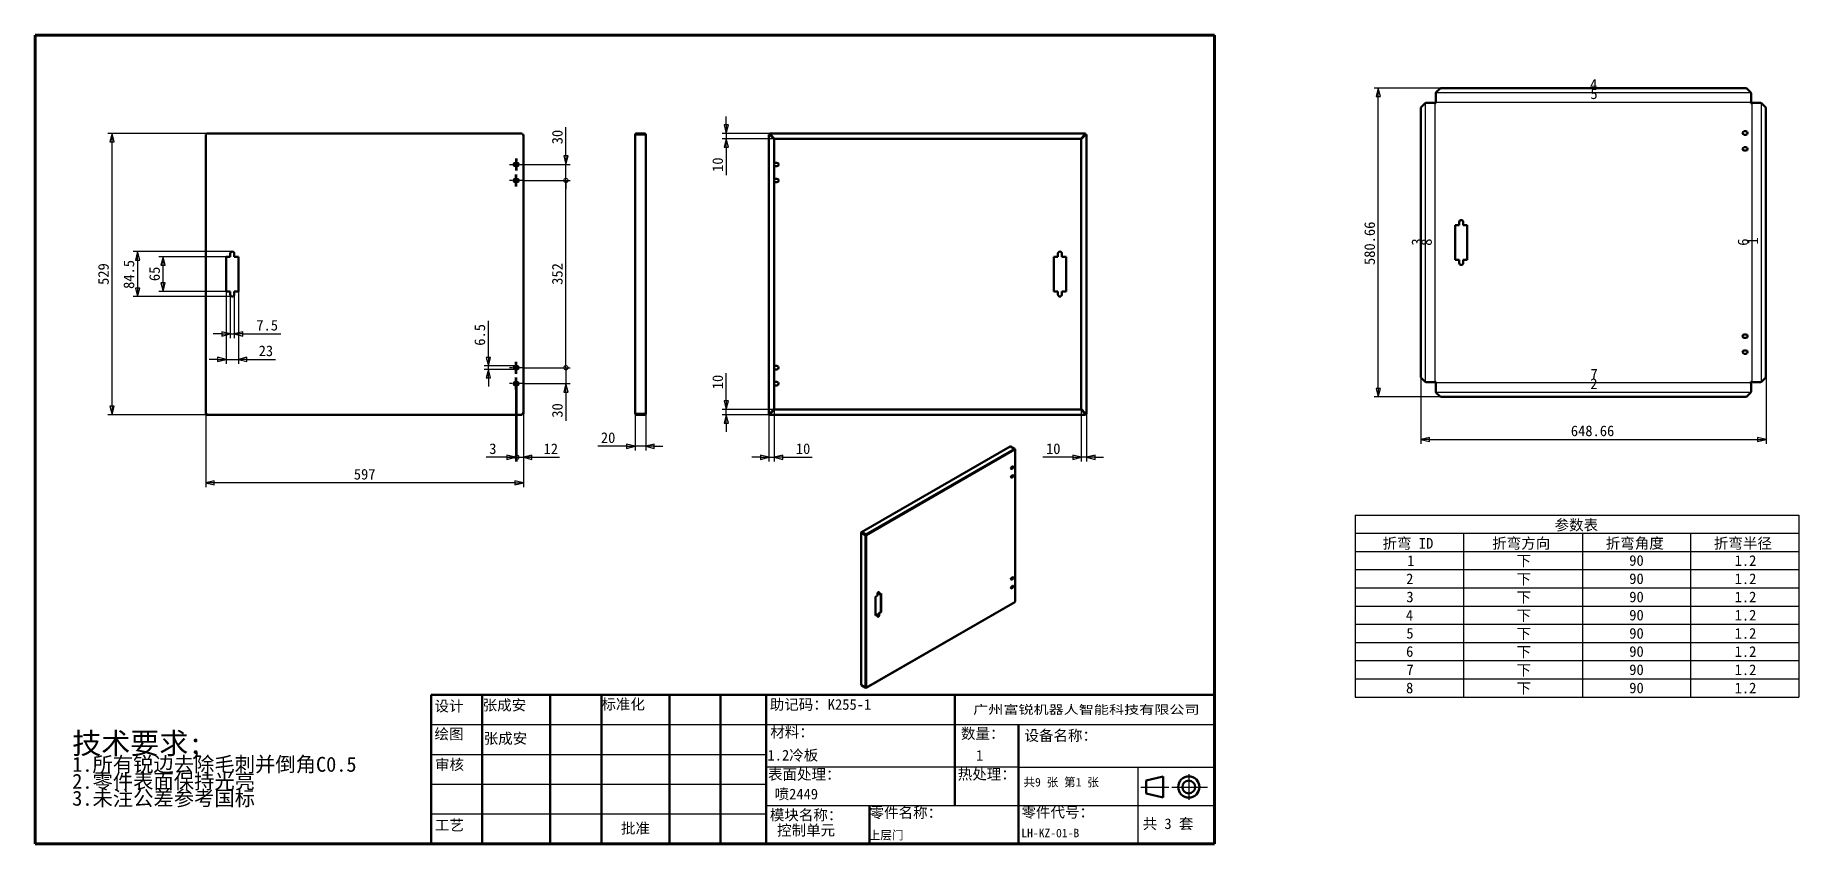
# Model space of a CAD drawing. Header units: millimetres. Extents: x 80 to 3394, y 80 to 1600.
import ezdxf
from ezdxf.enums import TextEntityAlignment as Align

# ---------------------------------------------------------------- set-up
doc = ezdxf.new("R2010")
doc.units = ezdxf.units.MM
doc.header["$LTSCALE"] = 8
doc.linetypes.add('CHAIN', pattern=[0.3543, 0.2362, -0.0295, 0.0591, -0.0295])
for name, color, linetype, lineweight in [('中心标记 (ISO)', 1, 'Continuous', 25), ('中心线 (ISO)', 1, 'Continuous', 25), ('可见 (ISO)', 7, 'Continuous', 50), ('可见窄的 (ISO)', 7, 'Continuous', 35), ('图框 (ISO)', 7, 'Continuous', 70), ('尺寸 (ISO)', 5, 'Continuous', 25), ('标题 (ISO)', 7, 'Continuous', 50), ('符号 (ISO)', 7, 'Continuous', 25)]:
    doc.layers.add(name, color=color, linetype=linetype, lineweight=lineweight)
doc.styles.add('文本样式126', font='', dxfattribs={"width": 1.3})
doc.styles.add('文本样式19', font='tahoma.ttf')
doc.styles.add('文本样式91', font='')
doc.styles.add('注释文本 (ISO)', font='')
doc.styles.get('文本样式126').set_extended_font_data('FangSong')
doc.styles.get('文本样式91').set_extended_font_data('FangSong')
doc.styles.get('注释文本 (ISO)').set_extended_font_data('FangSong')
doc.dimstyles.new('默认 (GB)', dxfattribs={"dimscale": 8, "dimtxt": 2.5, "dimasz": 2, "dimexe": 1, "dimexo": 0, "dimgap": 0.75, "dimtad": 1, "dimtoh": 1, "dimrnd": 1e-08, "dimdsep": 46, "dimtxsty": '注释文本 (ISO)', "dimblk": 'Filled-2', "dimcen": 0.09, "dimdle": 10, "dimclrd": 256, "dimclre": 256, "dimclrt": 256, "dimaunit": 1, "dimadec": 3, "dimazin": 2, "dimtfac": 0.52, "dimtmove": 0, "dimatfit": 3, "dimldrblk": 'Filled-1', "dimfxl": 0, "dimtolj": 1, "dimlwd": -1, "dimlwe": -1, "dimarcsym": 0})

msp = doc.modelspace()

# ---------------------------------------------------------------- texts
at = {"layer": '符号 (ISO)', "insert": (1848, 256), "char_height": 20, "attachment_point": 1, "style": '注释文本 (ISO)'}
msp.add_mtext('{1}', dxfattribs=at)
at = {"layer": '符号 (ISO)', "insert": (1469.498, 183.505), "char_height": 20, "width": 104, "attachment_point": 1, "style": '注释文本 (ISO)'}
msp.add_mtext('{喷2449}', dxfattribs=at)

# ---------------------------------------------------------------- blocks, each defined once
blk = doc.blocks.new('图框 A3-A4')
at = {"layer": '图框 (ISO)'}
for p, q in [((287, 200), (10, 200)), ((10, 200), (10, 10)), ((287, 10), (287, 200)), ((10, 10), (287, 10))]:
    blk.add_line(p, q, dxfattribs=at)
blk = doc.blocks.new('标题栏 GB1')
at = {"layer": '标题 (ISO)'}
for p, q in [((194.57, 65.23), (194.57, 72.23)), ((194.57, 72.23), (378.57, 72.23)), ((206.57, 65.23), (206.57, 72.23)), ((222.57, 65.23), (222.57, 72.23)), ((234.57, 65.23), (234.57, 72.23)), ((250.57, 65.23), (250.57, 72.23)), ((262.57, 65.23), (262.57, 72.23)), ((273.31, 65.23), (273.31, 72.23)), ((317.57, 65.23), (317.57, 72.23)), ((378.57, 72.23), (378.57, 65.23)), ((194.57, 37.23), (194.57, 65.23)), ((206.57, 37.23), (206.57, 65.23)), ((222.57, 44.23), (222.57, 65.23)), ((234.57, 37.23), (234.57, 65.23)), ((250.57, 37.23), (250.57, 65.23)), ((262.57, 37.23), (262.57, 65.23)), ((273.31, 65.23), (273.31, 37.23)), ((317.57, 55.23), (317.57, 65.23)), ((378.57, 65.23), (378.57, 37.23)), ((317.57, 55.23), (317.57, 46.23)), ((366.57, 53.06), (362.57, 52.06)), ((362.57, 52.06), (362.57, 49.06)), ((366.57, 48.06), (366.57, 53.06)), ((297.57, 46.23), (297.57, 37.23)), ((362.57, 49.06), (366.57, 48.06)), ((222.57, 44.23), (222.57, 37.23)), ((378.57, 37.23), (194.57, 37.23))]:
    blk.add_line(p, q, dxfattribs=at)
at = {"layer": '标题 (ISO)', "lineweight": 25}
for p, q in [((194.57, 65.23), (273.31, 65.23)), ((273.31, 65.23), (378.57, 65.23)), ((194.57, 58.23), (273.31, 58.23)), ((332.57, 55.23), (273.31, 55.23)), ((332.57, 55.23), (378.57, 55.23)), ((360.57, 55.23), (360.57, 46.23)), ((194.57, 51.23), (273.31, 51.23)), ((361.32, 50.56), (367.88, 50.56)), ((368.55, 50.56), (370.07, 50.56)), ((370.07, 50.56), (376.97, 50.56)), ((372.58, 53.56), (372.58, 47.56)), ((273.31, 46.23), (378.57, 46.23)), ((360.57, 46.23), (360.57, 37.23)), ((194.57, 44.23), (273.31, 44.23))]:
    blk.add_line(p, q, dxfattribs=at)
at = {"layer": '标题 (ISO)', "lineweight": 50}
blk.add_line((332.57, 65.23), (332.57, 37.23), dxfattribs=at)
at = {"layer": '标题 (ISO)'}
for radius in [2.5, 1.5]:
    blk.add_circle((372.57, 50.56), radius, dxfattribs=at)
at = {"layer": '标题 (ISO)', "style": '文本样式126', "width": 1.3}
blk.add_text('广州富锐机器人智能科技有限公司', height=2, dxfattribs=at).set_placement((348.5, 68.73), align=Align.MIDDLE_CENTER)
at = {"layer": '标题 (ISO)', "char_height": 2.5, "style": '注释文本 (ISO)'}
for s, insert, attachment_point in [('\\f仿宋|b0|i0;设计', (195.38, 70.83), 1), ('张成安', (206.66, 71.05), 1), ('\\f仿宋|b0|i0;标准化', (234.57, 71.28), 1), ('助记码：K255-1', (274.11, 71.21), 1), ('\\f仿宋|b0|i0;绘图', (195.35, 64.28), 1), ('张成安', (206.92, 63.22), 1), ('\\f仿宋|b0|i0;材料：', (274.24, 64.72), 1), ('\\f仿宋|b0|i0;数量：', (319.04, 64.37), 1), ('\\f仿宋|b0|i0;审核', (195.48, 57.07), 1), ('\\f仿宋|b0|i0;热处理：', (318.29, 54.82), 1), ('\\f仿宋|b0|i0;零件名称：', (297.57, 45.8), 1), ('\\f仿宋|b0|i0;零件代号：', (333.25, 45.9), 1), ('\\f仿宋|b0|i0;批准', (242.57, 40.73), 5)]:
    blk.add_mtext(s, dxfattribs=dict(at, insert=insert, attachment_point=attachment_point))
at = {"layer": '标题 (ISO)', "char_height": 2.5, "attachment_point": 1, "line_spacing_factor": 0.856364, "style": '注释文本 (ISO)'}
for s, insert in [('设备名称：\\P', (333.96, 63.91)), ('模块名称：\\P 控制单元', (274.14, 45.23))]:
    blk.add_mtext(s, dxfattribs=dict(at, insert=insert))
at = {"layer": '标题 (ISO)', "attachment_point": 1, "style": '注释文本 (ISO)'}
for s, insert, char_height, width in [('\\f仿宋|b0|i0;表面处理：', (273.7, 54.78), 2.5, 18.7135), ('\\f仿宋|b0|i0;\\H2.0000;共9 张 第1 张', (333.72, 52.69), 2, 27.2374), ('\\f仿宋|b0|i0;工艺', (195.45, 42.85), 2.5, 7.4854), ('  共 3 套', (358.32, 43.18), 2.5, 17.7919)]:
    blk.add_mtext(s, dxfattribs=dict(at, insert=insert, char_height=char_height, width=width))
at = {"layer": '标题 (ISO)'}
for tag, p, height, style in [('材料_001', (273.59, 56.78), 2.5, '注释文本 (ISO)'), ('零件代号_001', (297.35, 38.22), 2, '文本样式91'), ('描述_001', (333.22, 38.74), 2, '文本样式91')]:
    blk.add_attdef(tag, p, '', height=height, dxfattribs=dict(at, style=style))
at = {"layer": '标题 (ISO)', "style": '文本样式91'}
blk.add_attdef('热处理', text='', height=2, dxfattribs=at).set_placement((318.2, 50.63), align=Align.TOP_LEFT)
at = {"layer": '标题 (ISO)', "style": '文本样式19'}
for tag, p in [('工程核准人', (256.57, 40.73)), ('工程批准日期', (267.94, 40.73))]:
    blk.add_attdef(tag, text='', height=1, dxfattribs=at).set_placement(p, align=Align.MIDDLE_CENTER)
blk = doc.blocks.new('Filled-2')
at = {"color": 0}
for p, q in [((0, 0), (-1, 0.25)), ((-1, 0.25), (-1, -0.25)), ((-1, 0), (0, 0)), ((-1, -0.25), (0, 0))]:
    blk.add_line(p, q, dxfattribs=at)
at = {"color": 0, "flags": 128}
blk.add_lwpolyline([(-1, -0.25), (0, 0)], dxfattribs=at)
at = {"color": 0}
blk.add_solid([(-1, -0.25), (0, 0), (-1, 0.25), (-1, -0.25)], dxfattribs=at)
blk = doc.blocks.new('*D8')
at = {"layer": 'Defpoints', "color": 0}
for p in [(400.3, 888.9), (997.3, 888.9), (400.3, 758.5)]:
    blk.add_point(p, dxfattribs=at)
at = {"layer": '尺寸 (ISO)'}
for p, q in [((400.3, 888.9), (400.3, 750.5)), ((997.3, 888.9), (997.3, 750.5)), ((981.3, 758.5), (416.3, 758.5))]:
    blk.add_line(p, q, dxfattribs=at)
at = {"layer": '尺寸 (ISO)', "xscale": 16, "yscale": 16, "zscale": 16, "rotation": 180}
blk.add_blockref('Filled-2', (400.3, 758.5), dxfattribs=at)
at = {"layer": '尺寸 (ISO)', "xscale": 16, "yscale": 16, "zscale": 16}
blk.add_blockref('Filled-2', (997.3, 758.5), dxfattribs=at)
at = {"layer": '尺寸 (ISO)', "insert": (678.7, 784.7), "char_height": 20, "attachment_point": 1, "style": '注释文本 (ISO)'}
blk.add_mtext('\\A1;597', dxfattribs=at)
blk = doc.blocks.new('Filled-1')
at = {"color": 0}
for p, q in [((0, 0), (-1, 0.125)), ((-1, 0.125), (-1, -0.125)), ((-1, 0), (0, 0)), ((-1, -0.125), (0, 0))]:
    blk.add_line(p, q, dxfattribs=at)
at = {"color": 0, "flags": 128}
blk.add_lwpolyline([(-1, -0.125), (0, 0)], dxfattribs=at)
at = {"color": 0}
blk.add_solid([(-1, -0.125), (0, 0), (-1, 0.125), (-1, -0.125)], dxfattribs=at)
blk = doc.blocks.new('*D9')
at = {"layer": 'Defpoints', "color": 0}
for p in [(224.3, 1415.5), (402.7, 1415.5), (402.7, 886.5)]:
    blk.add_point(p, dxfattribs=at)
at = {"layer": '尺寸 (ISO)'}
for p, q in [((402.7, 1415.5), (216.3, 1415.5)), ((224.3, 902.5), (224.3, 1399.5)), ((402.7, 886.5), (216.3, 886.5))]:
    blk.add_line(p, q, dxfattribs=at)
at = {"layer": '尺寸 (ISO)', "xscale": 16, "yscale": 16, "zscale": 16}
for p, rotation in [((224.3, 1415.5), 90), ((224.3, 886.5), 270)]:
    blk.add_blockref('Filled-2', p, dxfattribs=dict(at, rotation=rotation))
at = {"layer": '尺寸 (ISO)', "insert": (198.1, 1130.6), "char_height": 20, "attachment_point": 1, "rotation": 90, "style": '注释文本 (ISO)'}
blk.add_mtext('\\A1;529', dxfattribs=at)
blk = doc.blocks.new('*D10')
at = {"layer": 'Defpoints', "color": 0}
for p in [(450.3, 1193.3), (272.3, 1108.8), (450.3, 1108.8)]:
    blk.add_point(p, dxfattribs=at)
at = {"layer": '尺寸 (ISO)'}
for p, q in [((450.3, 1193.3), (264.3, 1193.3)), ((272.3, 1177.3), (272.3, 1124.8)), ((450.3, 1108.8), (264.3, 1108.8))]:
    blk.add_line(p, q, dxfattribs=at)
at = {"layer": '尺寸 (ISO)', "xscale": 16, "yscale": 16, "zscale": 16}
for p, rotation in [((272.3, 1193.3), 90), ((272.3, 1108.8), 270)]:
    blk.add_blockref('Filled-2', p, dxfattribs=dict(at, rotation=rotation))
at = {"layer": '尺寸 (ISO)', "insert": (245.9, 1123.1), "char_height": 20, "attachment_point": 1, "rotation": 90, "style": '注释文本 (ISO)'}
blk.add_mtext('\\A1;84.5', dxfattribs=at)
blk = doc.blocks.new('*D11')
at = {"layer": 'Defpoints', "color": 0}
for p in [(438.8, 1118.5), (461.8, 1118.5), (461.8, 990.5)]:
    blk.add_point(p, dxfattribs=at)
at = {"layer": '尺寸 (ISO)'}
for p, q in [((438.8, 1118.5), (438.8, 982.5)), ((461.8, 1118.5), (461.8, 982.5)), ((422.8, 990.5), (406.8, 990.5)), ((438.8, 990.5), (461.8, 990.5)), ((477.8, 990.5), (531.7, 990.5))]:
    blk.add_line(p, q, dxfattribs=at)
at = {"layer": '尺寸 (ISO)', "xscale": 16, "yscale": 16, "zscale": 16}
blk.add_blockref('Filled-2', (438.8, 990.5), dxfattribs=at)
at = {"layer": '尺寸 (ISO)', "xscale": 16, "yscale": 16, "zscale": 16, "rotation": 180}
blk.add_blockref('Filled-2', (461.8, 990.5), dxfattribs=at)
at = {"layer": '尺寸 (ISO)', "insert": (499.8, 1016.7), "char_height": 20, "attachment_point": 1, "style": '注释文本 (ISO)'}
blk.add_mtext('\\A1;23', dxfattribs=at)
blk = doc.blocks.new('*D12')
at = {"layer": 'Defpoints', "color": 0}
for p in [(446.5, 1112.5), (454, 1112.5), (454, 1038.5)]:
    blk.add_point(p, dxfattribs=at)
at = {"layer": '尺寸 (ISO)'}
for p, q in [((446.5, 1112.5), (446.5, 1030.5)), ((454, 1112.5), (454, 1030.5)), ((430.5, 1038.5), (414.5, 1038.5)), ((446.5, 1038.5), (454, 1038.5)), ((470, 1038.5), (541.8, 1038.5))]:
    blk.add_line(p, q, dxfattribs=at)
at = {"layer": '尺寸 (ISO)', "xscale": 16, "yscale": 16, "zscale": 16}
blk.add_blockref('Filled-2', (446.5, 1038.5), dxfattribs=at)
at = {"layer": '尺寸 (ISO)', "xscale": 16, "yscale": 16, "zscale": 16, "rotation": 180}
blk.add_blockref('Filled-2', (454, 1038.5), dxfattribs=at)
at = {"layer": '尺寸 (ISO)', "insert": (495.5, 1064.9), "char_height": 20, "attachment_point": 1, "style": '注释文本 (ISO)'}
blk.add_mtext('\\A1;7.5', dxfattribs=at)
blk = doc.blocks.new('*D13')
at = {"layer": 'Defpoints', "color": 0}
for p in [(320.3, 1183.5), (438.8, 1183.5), (438.8, 1118.5)]:
    blk.add_point(p, dxfattribs=at)
at = {"layer": '尺寸 (ISO)'}
for p, q in [((438.8, 1183.5), (312.3, 1183.5)), ((320.3, 1134.5), (320.3, 1167.5)), ((438.8, 1118.5), (312.3, 1118.5))]:
    blk.add_line(p, q, dxfattribs=at)
at = {"layer": '尺寸 (ISO)', "xscale": 16, "yscale": 16, "zscale": 16}
for p, rotation in [((320.3, 1183.5), 90), ((320.3, 1118.5), 270)]:
    blk.add_blockref('Filled-2', p, dxfattribs=dict(at, rotation=rotation))
at = {"layer": '尺寸 (ISO)', "insert": (294.1, 1137.8), "char_height": 20, "attachment_point": 1, "rotation": 90, "style": '注释文本 (ISO)'}
blk.add_mtext('\\A1;65', dxfattribs=at)
blk = doc.blocks.new('_DotSmall')
at = {"color": 0, "linetype": 'ByBlock', "const_width": 0.5}
blk.add_lwpolyline([(-0.0625, 0, 1), (0.0625, 0, 1)], format="xyb", close=True, dxfattribs=at)
blk = doc.blocks.new('*D14')
at = {"layer": 'Defpoints', "color": 0}
for p in [(996.5, 975), (1077.3, 975), (996.5, 945)]:
    blk.add_point(p, dxfattribs=at)
at = {"layer": '尺寸 (ISO)'}
for p, q in [((1077.3, 975), (1077.3, 1007)), ((996.5, 975), (1085.3, 975)), ((1077.3, 975), (1077.3, 945)), ((996.5, 945), (1085.3, 945)), ((1077.3, 929), (1077.3, 875))]:
    blk.add_line(p, q, dxfattribs=at)
at = {"layer": '尺寸 (ISO)', "xscale": 16, "yscale": 16, "zscale": 16}
for name, p, rotation in [('_DotSmall', (1077.3, 975), 270), ('Filled-2', (1077.3, 945), 90)]:
    blk.add_blockref(name, p, dxfattribs=dict(at, rotation=rotation))
at = {"layer": '尺寸 (ISO)', "insert": (1051.1, 881), "char_height": 20, "attachment_point": 1, "rotation": 90, "style": '注释文本 (ISO)'}
blk.add_mtext('\\A1;30', dxfattribs=at)
blk = doc.blocks.new('*D16')
at = {"layer": 'Defpoints', "color": 0}
for p in [(996.5, 1327), (1077.3, 1327), (996.5, 975)]:
    blk.add_point(p, dxfattribs=at)
at = {"layer": '尺寸 (ISO)'}
for p, q in [((996.5, 1327), (1085.3, 1327)), ((1077.3, 975), (1077.3, 1327)), ((996.5, 975), (1085.3, 975))]:
    blk.add_line(p, q, dxfattribs=at)
at = {"layer": '尺寸 (ISO)', "xscale": 16, "yscale": 16, "zscale": 16}
for p, rotation in [((1077.3, 1327), 90), ((1077.3, 975), 270)]:
    blk.add_blockref('_DotSmall', p, dxfattribs=dict(at, rotation=rotation))
at = {"layer": '尺寸 (ISO)', "insert": (1051.1, 1130.8), "char_height": 20, "attachment_point": 1, "rotation": 90, "style": '注释文本 (ISO)'}
blk.add_mtext('\\A1;352', dxfattribs=at)
blk = doc.blocks.new('*D17')
at = {"layer": 'Defpoints', "color": 0}
for p in [(996.5, 1357), (996.5, 1327), (1077.3, 1357)]:
    blk.add_point(p, dxfattribs=at)
at = {"layer": '尺寸 (ISO)'}
for p, q in [((1077.3, 1373), (1077.3, 1427.1)), ((996.5, 1357), (1085.3, 1357)), ((996.5, 1327), (1085.3, 1327)), ((1077.3, 1327), (1077.3, 1357)), ((1077.3, 1327), (1077.3, 1311))]:
    blk.add_line(p, q, dxfattribs=at)
at = {"layer": '尺寸 (ISO)', "xscale": 16, "yscale": 16, "zscale": 16}
for name, p, rotation in [('Filled-2', (1077.3, 1357), 270), ('_DotSmall', (1077.3, 1327), 90)]:
    blk.add_blockref(name, p, dxfattribs=dict(at, rotation=rotation))
at = {"layer": '尺寸 (ISO)', "insert": (1051.1, 1395), "char_height": 20, "attachment_point": 1, "rotation": 90, "style": '注释文本 (ISO)'}
blk.add_mtext('\\A1;30', dxfattribs=at)
blk = doc.blocks.new('*D18')
at = {"layer": 'Defpoints', "color": 0}
for p in [(982.3, 941.8), (985.3, 941.8), (985.3, 806.5)]:
    blk.add_point(p, dxfattribs=at)
at = {"layer": '尺寸 (ISO)'}
for p, q in [((982.3, 941.8), (982.3, 798.5)), ((985.3, 941.8), (985.3, 798.5)), ((966.3, 806.5), (927.2, 806.5)), ((985.3, 806.5), (982.3, 806.5)), ((985.3, 806.5), (1017.3, 806.5))]:
    blk.add_line(p, q, dxfattribs=at)
at = {"layer": '尺寸 (ISO)', "xscale": 16, "yscale": 16, "zscale": 16}
blk.add_blockref('Filled-2', (982.3, 806.5), dxfattribs=at)
at = {"layer": '尺寸 (ISO)', "xscale": 16, "yscale": 16, "zscale": 16, "rotation": 180}
blk.add_blockref('_DotSmall', (985.3, 806.5), dxfattribs=at)
at = {"layer": '尺寸 (ISO)', "insert": (933.2, 832.7), "char_height": 20, "attachment_point": 1, "style": '注释文本 (ISO)'}
blk.add_mtext('\\A1;3', dxfattribs=at)
blk = doc.blocks.new('*D19')
at = {"layer": 'Defpoints', "color": 0}
for p in [(985.3, 941.8), (997.3, 888.9), (997.3, 806.5)]:
    blk.add_point(p, dxfattribs=at)
at = {"layer": '尺寸 (ISO)'}
for p, q in [((985.3, 941.8), (985.3, 798.5)), ((997.3, 888.9), (997.3, 798.5)), ((985.3, 806.5), (969.3, 806.5)), ((985.3, 806.5), (997.3, 806.5)), ((1013.3, 806.5), (1065.4, 806.5))]:
    blk.add_line(p, q, dxfattribs=at)
at = {"layer": '尺寸 (ISO)', "xscale": 16, "yscale": 16, "zscale": 16}
blk.add_blockref('_DotSmall', (985.3, 806.5), dxfattribs=at)
at = {"layer": '尺寸 (ISO)', "xscale": 16, "yscale": 16, "zscale": 16, "rotation": 180}
blk.add_blockref('Filled-2', (997.3, 806.5), dxfattribs=at)
at = {"layer": '尺寸 (ISO)', "insert": (1035.3, 832.5), "char_height": 20, "attachment_point": 1, "style": '注释文本 (ISO)'}
blk.add_mtext('\\A1;12', dxfattribs=at)
blk = doc.blocks.new('*D20')
at = {"layer": 'Defpoints', "color": 0}
for p in [(931.7, 978.3), (982.3, 978.3), (982.3, 971.8)]:
    blk.add_point(p, dxfattribs=at)
at = {"layer": '尺寸 (ISO)'}
for p, q in [((931.7, 994.3), (931.7, 1063)), ((982.3, 978.3), (923.7, 978.3)), ((982.3, 971.8), (923.7, 971.8)), ((931.7, 971.8), (931.7, 978.3)), ((931.7, 955.8), (931.7, 939.8))]:
    blk.add_line(p, q, dxfattribs=at)
at = {"layer": '尺寸 (ISO)', "xscale": 16, "yscale": 16, "zscale": 16}
for p, rotation in [((931.7, 978.3), 270), ((931.7, 971.8), 90)]:
    blk.add_blockref('Filled-2', p, dxfattribs=dict(at, rotation=rotation))
at = {"layer": '尺寸 (ISO)', "insert": (905.4, 1016.3), "char_height": 20, "attachment_point": 1, "rotation": 90, "style": '注释文本 (ISO)'}
blk.add_mtext('\\A1;6.5', dxfattribs=at)
blk = doc.blocks.new('*D21')
at = {"layer": 'Defpoints', "color": 0}
for p in [(1207.3, 889.8), (1227.3, 888.9), (1207.3, 827.3)]:
    blk.add_point(p, dxfattribs=at)
at = {"layer": '尺寸 (ISO)'}
for p, q in [((1207.3, 889.8), (1207.3, 819.3)), ((1227.3, 888.9), (1227.3, 819.3)), ((1191.3, 827.3), (1137, 827.3)), ((1227.3, 827.3), (1207.3, 827.3)), ((1243.3, 827.3), (1259.3, 827.3))]:
    blk.add_line(p, q, dxfattribs=at)
at = {"layer": '尺寸 (ISO)', "xscale": 16, "yscale": 16, "zscale": 16}
blk.add_blockref('Filled-2', (1207.3, 827.3), dxfattribs=at)
at = {"layer": '尺寸 (ISO)', "xscale": 16, "yscale": 16, "zscale": 16, "rotation": 180}
blk.add_blockref('Filled-2', (1227.3, 827.3), dxfattribs=at)
at = {"layer": '尺寸 (ISO)', "insert": (1143, 853.5), "char_height": 20, "attachment_point": 1, "style": '注释文本 (ISO)'}
blk.add_mtext('\\A1;20', dxfattribs=at)
blk = doc.blocks.new('*D22')
at = {"layer": 'Defpoints', "color": 0}
for p in [(1468.7, 897.4), (1458.7, 888.6), (1458.7, 806.5)]:
    blk.add_point(p, dxfattribs=at)
at = {"layer": '尺寸 (ISO)'}
for p, q in [((1468.7, 897.4), (1468.7, 798.5)), ((1458.7, 888.6), (1458.7, 798.5)), ((1442.7, 806.5), (1426.7, 806.5)), ((1458.7, 806.5), (1468.7, 806.5)), ((1484.7, 806.5), (1539.8, 806.5))]:
    blk.add_line(p, q, dxfattribs=at)
at = {"layer": '尺寸 (ISO)', "xscale": 16, "yscale": 16, "zscale": 16}
blk.add_blockref('Filled-2', (1458.7, 806.5), dxfattribs=at)
at = {"layer": '尺寸 (ISO)', "xscale": 16, "yscale": 16, "zscale": 16, "rotation": 180}
blk.add_blockref('Filled-2', (1468.7, 806.5), dxfattribs=at)
at = {"layer": '尺寸 (ISO)', "insert": (1509.4, 832.7), "char_height": 20, "attachment_point": 1, "style": '注释文本 (ISO)'}
blk.add_mtext('\\A1;10', dxfattribs=at)
blk = doc.blocks.new('*D23')
at = {"layer": 'Defpoints', "color": 0}
for p in [(1469.6, 896.5), (1378.7, 886.5), (1460.8, 886.5)]:
    blk.add_point(p, dxfattribs=at)
at = {"layer": '尺寸 (ISO)'}
for p, q in [((1378.7, 912.5), (1378.7, 965)), ((1469.6, 896.5), (1370.7, 896.5)), ((1378.7, 886.5), (1378.7, 896.5)), ((1460.8, 886.5), (1370.7, 886.5)), ((1378.7, 870.5), (1378.7, 854.5))]:
    blk.add_line(p, q, dxfattribs=at)
at = {"layer": '尺寸 (ISO)', "xscale": 16, "yscale": 16, "zscale": 16}
for p, rotation in [((1378.7, 896.5), 270), ((1378.7, 886.5), 90)]:
    blk.add_blockref('Filled-2', p, dxfattribs=dict(at, rotation=rotation))
at = {"layer": '尺寸 (ISO)', "insert": (1352.5, 934.5), "char_height": 20, "attachment_point": 1, "rotation": 90, "style": '注释文本 (ISO)'}
blk.add_mtext('\\A1;10', dxfattribs=at)
blk = doc.blocks.new('*D24')
at = {"layer": 'Defpoints', "color": 0}
for p in [(2045.7, 897.4), (2055.7, 888.6), (2055.7, 806.5)]:
    blk.add_point(p, dxfattribs=at)
at = {"layer": '尺寸 (ISO)'}
for p, q in [((2045.7, 897.4), (2045.7, 798.5)), ((2055.7, 888.6), (2055.7, 798.5)), ((2029.7, 806.5), (1973.6, 806.5)), ((2055.7, 806.5), (2045.7, 806.5)), ((2071.7, 806.5), (2087.7, 806.5))]:
    blk.add_line(p, q, dxfattribs=at)
at = {"layer": '尺寸 (ISO)', "xscale": 16, "yscale": 16, "zscale": 16}
blk.add_blockref('Filled-2', (2045.7, 806.5), dxfattribs=at)
at = {"layer": '尺寸 (ISO)', "xscale": 16, "yscale": 16, "zscale": 16, "rotation": 180}
blk.add_blockref('Filled-2', (2055.7, 806.5), dxfattribs=at)
at = {"layer": '尺寸 (ISO)', "insert": (1979.6, 832.7), "char_height": 20, "attachment_point": 1, "style": '注释文本 (ISO)'}
blk.add_mtext('\\A1;10', dxfattribs=at)
blk = doc.blocks.new('*D25')
at = {"layer": 'Defpoints', "color": 0}
for p in [(1378.7, 1405.5), (1460.8, 1415.5), (1469.6, 1405.5)]:
    blk.add_point(p, dxfattribs=at)
at = {"layer": '尺寸 (ISO)'}
for p, q in [((1378.7, 1431.5), (1378.7, 1447.5)), ((1460.8, 1415.5), (1370.7, 1415.5)), ((1469.6, 1405.5), (1370.7, 1405.5)), ((1378.7, 1415.5), (1378.7, 1405.5)), ((1378.7, 1389.5), (1378.7, 1337.1))]:
    blk.add_line(p, q, dxfattribs=at)
at = {"layer": '尺寸 (ISO)', "xscale": 16, "yscale": 16, "zscale": 16}
for p, rotation in [((1378.7, 1415.5), 270), ((1378.7, 1405.5), 90)]:
    blk.add_blockref('Filled-2', p, dxfattribs=dict(at, rotation=rotation))
at = {"layer": '尺寸 (ISO)', "insert": (1352.5, 1343.1), "char_height": 20, "attachment_point": 1, "rotation": 90, "style": '注释文本 (ISO)'}
blk.add_mtext('\\A1;10', dxfattribs=at)
blk = doc.blocks.new('加工')
at = {"layer": '符号 (ISO)', "insert": (-36.68, 11.05), "char_height": 2.5, "width": 80.4946, "attachment_point": 1, "line_spacing_factor": 0.683636, "style": '注释文本 (ISO)'}
blk.add_mtext('{\\H2x;技术要求;\\P\\H0.7x;1.所有锐边去除毛刺并倒角C0.5\\H2.125x; \\H0.47059x;\\P2.零件表面保持光亮\\H1.8404x; \\H0.54337x;\\P3.未注公差参考国标\\H1.8095x; }', dxfattribs=at)
blk = doc.blocks.new('*D26')
at = {"layer": 'Defpoints', "color": 0}
for p in [(2684.1, 956.7), (3332.8, 956.7), (3332.8, 840)]:
    blk.add_point(p, dxfattribs=at)
at = {"layer": '尺寸 (ISO)'}
for p, q in [((2684.1, 956.7), (2684.1, 832)), ((3332.8, 956.7), (3332.8, 832)), ((2700.1, 840), (3316.8, 840))]:
    blk.add_line(p, q, dxfattribs=at)
at = {"layer": '尺寸 (ISO)', "xscale": 16, "yscale": 16, "zscale": 16, "rotation": 180}
blk.add_blockref('Filled-2', (2684.1, 840), dxfattribs=at)
at = {"layer": '尺寸 (ISO)', "xscale": 16, "yscale": 16, "zscale": 16}
blk.add_blockref('Filled-2', (3332.8, 840), dxfattribs=at)
at = {"layer": '尺寸 (ISO)', "insert": (2966, 866.3), "char_height": 20, "attachment_point": 1, "style": '注释文本 (ISO)'}
blk.add_mtext('\\A1;648.66', dxfattribs=at)
blk = doc.blocks.new('*D27')
at = {"layer": 'Defpoints', "color": 0}
for p in [(2604.1, 1500.7), (2720.8, 1500.7), (2720.8, 920)]:
    blk.add_point(p, dxfattribs=at)
at = {"layer": '尺寸 (ISO)'}
for p, q in [((2720.8, 1500.7), (2596.1, 1500.7)), ((2604.1, 936), (2604.1, 1484.7)), ((2720.8, 920), (2596.1, 920))]:
    blk.add_line(p, q, dxfattribs=at)
at = {"layer": '尺寸 (ISO)', "xscale": 16, "yscale": 16, "zscale": 16}
for p, rotation in [((2604.1, 1500.7), 90), ((2604.1, 920), 270)]:
    blk.add_blockref('Filled-2', p, dxfattribs=dict(at, rotation=rotation))
at = {"layer": '尺寸 (ISO)', "insert": (2577.8, 1168), "char_height": 20, "attachment_point": 1, "rotation": 90, "style": '注释文本 (ISO)'}
blk.add_mtext('\\A1;580.66', dxfattribs=at)
blk = doc.blocks.new('表格1')
at = {"layer": '符号 (ISO)'}
for p, q in [((320.11, 87.25), (424.28, 87.25)), ((320.11, 87.25), (320.11, 82.97)), ((424.28, 87.25), (424.28, 82.97)), ((320.11, 82.97), (424.28, 82.97)), ((320.11, 82.97), (320.11, 78.69)), ((345.51, 82.97), (345.51, 78.69)), ((373.48, 82.97), (373.48, 78.69)), ((398.88, 82.97), (398.88, 78.69)), ((424.28, 82.97), (424.28, 78.69)), ((320.11, 78.69), (424.28, 78.69)), ((320.11, 78.69), (320.11, 44.47)), ((345.51, 78.69), (345.51, 44.47)), ((373.48, 78.69), (373.48, 44.47)), ((398.88, 78.69), (398.88, 44.47)), ((424.28, 78.69), (424.28, 44.47)), ((320.11, 74.42), (424.28, 74.42)), ((320.11, 70.14), (424.28, 70.14)), ((320.11, 65.86), (424.28, 65.86)), ((320.11, 61.58), (424.28, 61.58)), ((320.11, 57.3), (424.28, 57.3)), ((320.11, 53.03), (424.28, 53.03)), ((320.11, 48.75), (424.28, 48.75)), ((320.11, 44.47), (424.28, 44.47))]:
    blk.add_line(p, q, dxfattribs=at)
at = {"layer": '符号 (ISO)', "char_height": 2.5, "attachment_point": 7, "style": '注释文本 (ISO)'}
for s, insert in [('参数表', (366.92, 83.37)), ('折弯 ID', (326.51, 79.07)), ('折弯方向', (352.27, 79.07)), ('折弯角度', (378.95, 79.07)), ('折弯半径', (404.35, 79.07)), ('1', (332.32, 75.28)), ('下', (357.98, 74.96)), ('90', (384.47, 75.28)), ('1.2', (409.23, 75.26)), ('2', (332.06, 71.01)), ('下', (357.98, 70.68)), ('90', (384.47, 71)), ('1.2', (409.23, 70.98)), ('3', (332.1, 66.72)), ('下', (357.98, 66.41)), ('90', (384.47, 66.72)), ('1.2', (409.23, 66.71)), ('4', (332, 62.46)), ('下', (357.98, 62.13)), ('90', (384.47, 62.44)), ('1.2', (409.23, 62.43)), ('5', (332.1, 58.18)), ('下', (357.98, 57.85)), ('90', (384.47, 58.16)), ('1.2', (409.23, 58.15)), ('6', (332.05, 53.89)), ('下', (357.98, 53.57)), ('90', (384.47, 53.89)), ('1.2', (409.23, 53.87)), ('7', (332.11, 49.62)), ('下', (357.98, 49.29)), ('90', (384.47, 49.61)), ('1.2', (409.23, 49.59)), ('8', (332.03, 45.33)), ('下', (357.98, 45.02)), ('90', (384.47, 45.33)), ('1.2', (409.23, 45.32))]:
    blk.add_mtext(s, dxfattribs=dict(at, insert=insert))
blk = doc.blocks.new('2dTransSymbol1')
at = {"layer": '符号 (ISO)', "insert": (414.72, 150.8), "char_height": 2.5, "attachment_point": 7, "rotation": 90, "style": '注释文本 (ISO)'}
blk.add_mtext('1', dxfattribs=at)
blk = doc.blocks.new('2dTransSymbol2')
at = {"layer": '符号 (ISO)', "insert": (375.31, 116.87), "char_height": 2.5, "attachment_point": 7, "style": '注释文本 (ISO)'}
blk.add_mtext('2', dxfattribs=at)
blk = doc.blocks.new('2dTransSymbol3')
at = {"layer": '符号 (ISO)', "insert": (335.88, 150.58), "char_height": 2.5, "attachment_point": 7, "rotation": 90, "style": '注释文本 (ISO)'}
blk.add_mtext('3', dxfattribs=at)
blk = doc.blocks.new('2dTransSymbol4')
at = {"layer": '符号 (ISO)', "insert": (375.25, 187.21), "char_height": 2.5, "attachment_point": 7, "style": '注释文本 (ISO)'}
blk.add_mtext('4', dxfattribs=at)
blk = doc.blocks.new('2dTransSymbol5')
at = {"layer": '符号 (ISO)', "insert": (375.34, 184.97), "char_height": 2.5, "attachment_point": 7, "style": '注释文本 (ISO)'}
blk.add_mtext('5', dxfattribs=at)
blk = doc.blocks.new('2dTransSymbol6')
at = {"layer": '符号 (ISO)', "insert": (412.48, 150.53), "char_height": 2.5, "attachment_point": 7, "rotation": 90, "style": '注释文本 (ISO)'}
blk.add_mtext('6', dxfattribs=at)
blk = doc.blocks.new('2dTransSymbol7')
at = {"layer": '符号 (ISO)', "insert": (375.36, 119.11), "char_height": 2.5, "attachment_point": 7, "style": '注释文本 (ISO)'}
blk.add_mtext('7', dxfattribs=at)
blk = doc.blocks.new('2dTransSymbol8')
at = {"layer": '符号 (ISO)', "insert": (338.12, 150.52), "char_height": 2.5, "attachment_point": 7, "rotation": 90, "style": '注释文本 (ISO)'}
blk.add_mtext('8', dxfattribs=at)

# ---------------------------------------------------------------- dimensions: what is measured, and where the dimension line sits
at = {"layer": '尺寸 (ISO)'}
for base, p1, p2, angle, override, picture, middle in [((2604.094, 1500.66), (2720.771, 920.003), (2720.771, 1500.66), 90, {"dimtoh": 0, "dimdec": 2, "dimtp": 0, "dimtm": 0, "dimtdec": 2, "dimtofl": 0, "dimatfit": 1}, '*D27', (2604.094, 1210.252)), ((1077.282, 1357.02), (996.532, 1327.02), (996.532, 1357.02), 90, {"dimtoh": 0, "dimdec": 2, "dimblk1": 'DotSmall', "dimblk2": 'Filled-2', "dimsah": 1, "dimdle": 0, "dimtp": 0, "dimtm": 0, "dimtdec": 2, "dimtofl": 1, "dimatfit": 1}, '*D17', (1077.282, 1408.048)), ((1378.72, 1405.52), (1460.769, 1415.52), (1469.569, 1405.52), 270, {"dimtoh": 0, "dimdec": 2, "dimtp": 0, "dimtm": 0, "dimtdec": 2, "dimtofl": 1, "dimatfit": 1}, '*D25', (1378.72, 1355.291)), ((224.282, 1415.52), (402.682, 886.52), (402.682, 1415.52), 90, {"dimtoh": 0, "dimdec": 2, "dimtp": 0, "dimtm": 0, "dimtdec": 2, "dimtofl": 0, "dimatfit": 1}, '*D9', (224.282, 1150.877)), ((1077.282, 1327.02), (996.532, 975.02), (996.532, 1327.02), 90, {"dimtoh": 0, "dimdec": 2, "dimblk1": 'DotSmall', "dimblk2": 'DotSmall', "dimsah": 1, "dimdle": 0, "dimtp": 0, "dimtm": 0, "dimtdec": 2, "dimtofl": 0, "dimatfit": 1}, '*D16', (1077.282, 1151.002)), ((272.282, 1108.77), (450.282, 1193.27), (450.282, 1108.77), 90, {"dimtoh": 0, "dimdec": 2, "dimtp": 0, "dimtm": 0, "dimtdec": 2, "dimtofl": 0, "dimatfit": 1}, '*D10', (272.282, 1150.815)), ((320.282, 1183.52), (438.782, 1118.52), (438.782, 1183.52), 90, {"dimtoh": 0, "dimdec": 2, "dimtp": 0, "dimtm": 0, "dimtdec": 2, "dimtofl": 0, "dimatfit": 1}, '*D13', (320.282, 1150.815)), ((931.736, 978.27), (982.282, 971.77), (982.282, 978.27), 90, {"dimtoh": 0, "dimdec": 2, "dimtp": 0, "dimtm": 0, "dimtdec": 2, "dimtofl": 1, "dimatfit": 1}, '*D20', (931.736, 1036.613)), ((1077.282, 975.02), (996.532, 945.02), (996.532, 975.02), 90, {"dimtoh": 0, "dimdec": 2, "dimblk1": 'Filled-2', "dimblk2": 'DotSmall', "dimsah": 1, "dimdle": 0, "dimtp": 0, "dimtm": 0, "dimtdec": 2, "dimtofl": 1, "dimatfit": 1}, '*D14', (1077.282, 893.991)), ((1378.72, 886.52), (1469.569, 896.52), (1460.769, 886.52), 270, {"dimtoh": 0, "dimdec": 2, "dimtp": 0, "dimtm": 0, "dimtdec": 2, "dimtofl": 1, "dimatfit": 1}, '*D23', (1378.72, 946.748)), ((985.282, 806.52), (982.282, 941.77), (985.282, 941.77), 180, {"dimtoh": 0, "dimdec": 2, "dimblk1": 'Filled-2', "dimblk2": 'DotSmall', "dimsah": 1, "dimdle": 0, "dimtp": 0, "dimtm": 0, "dimtdec": 2, "dimtofl": 1, "dimatfit": 1}, '*D18', (938.739, 806.52)), ((997.282, 806.52), (985.282, 941.77), (997.282, 888.92), 180, {"dimtoh": 0, "dimdec": 2, "dimblk1": 'DotSmall', "dimblk2": 'Filled-2', "dimsah": 1, "dimdle": 0, "dimtp": 0, "dimtm": 0, "dimtdec": 2, "dimtofl": 1, "dimatfit": 1}, '*D19', (1047.339, 806.52)), ((1458.72, 806.52), (1468.72, 897.368), (1458.72, 888.568), 180, {"dimtoh": 0, "dimdec": 2, "dimtp": 0, "dimtm": 0, "dimtdec": 2, "dimtofl": 1, "dimatfit": 1}, '*D22', (1521.608, 806.52)), ((400.282, 758.52), (997.282, 888.92), (400.282, 888.92), 180, {"dimtoh": 0, "dimdec": 2, "dimtp": 0, "dimtm": 0, "dimtdec": 2, "dimtofl": 0, "dimatfit": 1}, '*D8', (698.925, 758.52)), ((1207.315, 827.268), (1227.315, 888.92), (1207.315, 889.768), 180, {"dimtoh": 0, "dimdec": 2, "dimtp": 0, "dimtm": 0, "dimtdec": 2, "dimtofl": 1, "dimatfit": 1}, '*D21', (1156.172, 827.268))]:
    dim = msp.add_linear_dim(base=base, p1=p1, p2=p2, angle=angle, dimstyle='默认 (GB)', override=override, dxfattribs=at)
    dim.commit()
    dim.dimension.update_dxf_attribs({"geometry": picture, "text_midpoint": middle, "dimtype": 160})
for base, p1, p2, override, picture, middle in [((461.782, 990.52), (438.782, 1118.52), (461.782, 1118.52), {"dimtoh": 0, "dimdec": 2, "dimtp": 0, "dimtm": 0, "dimtdec": 2, "dimtofl": 1, "dimatfit": 1}, '*D11', (512.754, 990.52)), ((454.032, 1038.52), (446.532, 1112.52), (454.032, 1112.52), {"dimtoh": 0, "dimdec": 2, "dimtp": 0, "dimtm": 0, "dimtdec": 2, "dimtofl": 1, "dimatfit": 1}, '*D12', (515.66, 1038.52)), ((3332.751, 840.003), (2684.094, 956.68), (3332.751, 956.68), {"dimtoh": 0, "dimdec": 2, "dimtp": 0, "dimtm": 0, "dimtdec": 2, "dimtofl": 0, "dimatfit": 1}, '*D26', (3008.503, 840.003)), ((2055.72, 806.52), (2045.72, 897.368), (2055.72, 888.568), {"dimtoh": 0, "dimdec": 2, "dimtp": 0, "dimtm": 0, "dimtdec": 2, "dimtofl": 1, "dimatfit": 1}, '*D24', (1991.854, 806.52))]:
    dim = msp.add_linear_dim(base=base, p1=p1, p2=p2, dimstyle='默认 (GB)', override=override, dxfattribs=at)
    dim.commit()
    dim.dimension.update_dxf_attribs({"geometry": picture, "text_midpoint": middle, "dimtype": 160})

# ---------------------------------------------------------------- linework, layer by layer
at = {"layer": '中心标记 (ISO)', "linetype": 'CHAIN', "ltscale": 3.125171}
for p, q in [((982.282, 1368.27), (982.282, 1345.77)), ((985.282, 1368.27), (985.282, 1345.77)), ((982.282, 1315.77), (982.282, 1338.27)), ((985.282, 1315.77), (985.282, 1338.27)), ((982.282, 963.77), (982.282, 986.27)), ((985.282, 963.77), (985.282, 986.27)), ((982.282, 933.77), (982.282, 956.27)), ((985.282, 933.77), (985.282, 956.27))]:
    msp.add_line(p, q, dxfattribs=at)
at = {"layer": '中心线 (ISO)'}
for p, q in [((3304.523, 1491.703), (2712.323, 1491.703)), ((2693.051, 948.232), (2693.051, 1472.432)), ((2710.965, 948.232), (2710.965, 1472.432)), ((3304.523, 1473.789), (2712.323, 1473.789)), ((3305.88, 1472.432), (3305.88, 948.232)), ((3323.794, 1472.432), (3323.794, 948.232)), ((2712.323, 946.874), (3304.523, 946.874)), ((2712.323, 928.96), (3304.523, 928.96))]:
    msp.add_line(p, q, dxfattribs=at)
at = {"layer": '中心线 (ISO)', "linetype": 'CHAIN', "ltscale": 3.541874}
for p, q in [((971.032, 1357.02), (996.532, 1357.02)), ((996.532, 1327.02), (971.032, 1327.02)), ((996.532, 975.02), (971.032, 975.02)), ((996.532, 945.02), (971.032, 945.02))]:
    msp.add_line(p, q, dxfattribs=at)
at = {"layer": '可见 (ISO)'}
for p, q in [((2713.171, 1493.06), (2720.771, 1500.66)), ((2720.771, 1500.66), (3296.074, 1500.66)), ((3296.074, 1500.66), (3303.674, 1493.06)), ((2684.094, 1463.983), (2691.694, 1471.583)), ((2684.094, 956.68), (2684.094, 1463.983)), ((2694.408, 1472.783), (2709.608, 1472.783)), ((2709.608, 1472.783), (2709.608, 1472.432)), ((2709.608, 1472.432), (2712.323, 1472.432)), ((2711.971, 1475.146), (2711.971, 1490.346)), ((2712.323, 1475.146), (2711.971, 1475.146)), ((2712.323, 1472.432), (2712.323, 1475.146)), ((3304.523, 1475.146), (3304.523, 1472.432)), ((3304.874, 1475.146), (3304.523, 1475.146)), ((3304.523, 1472.432), (3307.237, 1472.432)), ((3304.874, 1490.346), (3304.874, 1475.146)), ((3307.237, 1472.783), (3322.437, 1472.783)), ((3307.237, 1472.432), (3307.237, 1472.783)), ((3325.151, 1471.583), (3332.751, 1463.983)), ((3332.751, 1463.983), (3332.751, 956.68)), ((400.282, 1413.471), (400.282, 1413.12)), ((401.482, 1413.471), (400.282, 1413.471)), ((402.682, 1413.12), (400.282, 1413.12)), ((400.282, 888.92), (400.282, 1413.12)), ((401.834, 1413.12), (401.482, 1413.471)), ((401.482, 1413.12), (401.482, 1413.471)), ((402.682, 1415.52), (402.331, 1415.52)), ((402.331, 1414.32), (402.331, 1415.52)), ((402.682, 1413.968), (402.331, 1414.32)), ((402.682, 1414.32), (402.331, 1414.32)), ((402.682, 1415.52), (402.682, 1413.12)), ((402.682, 1415.52), (994.882, 1415.52)), ((995.234, 1415.52), (994.882, 1415.52)), ((994.882, 1413.12), (994.882, 1415.52)), ((994.882, 1413.968), (995.234, 1414.32)), ((994.882, 1414.32), (995.234, 1414.32)), ((997.282, 1413.12), (994.882, 1413.12)), ((995.234, 1414.32), (995.234, 1415.52)), ((995.731, 1413.12), (996.082, 1413.471)), ((996.082, 1413.471), (997.282, 1413.471)), ((996.082, 1413.12), (996.082, 1413.471)), ((997.282, 1413.12), (997.282, 1413.471)), ((997.282, 1413.12), (997.282, 888.92)), ((1208.018, 1413.12), (1207.315, 1413.12)), ((1207.315, 1413.12), (1207.315, 1412.271)), ((1207.315, 889.768), (1207.315, 1412.271)), ((1224.915, 1415.52), (1209.715, 1415.52)), ((1224.915, 1414.32), (1209.715, 1414.32)), ((1209.715, 1413.471), (1224.915, 1413.471)), ((1224.915, 1414.32), (1224.915, 1415.52)), ((1224.915, 1413.471), (1224.915, 1413.12)), ((1227.315, 1413.12), (1224.915, 1413.12)), ((1227.315, 1413.12), (1227.315, 888.92)), ((1458.72, 1413.471), (1459.92, 1413.471)), ((1458.72, 888.568), (1458.72, 1413.471)), ((1459.92, 1413.471), (1461.12, 1412.271)), ((1461.12, 1413.12), (1460.272, 1413.12)), ((1460.769, 1414.32), (1460.769, 1415.52)), ((1460.769, 1415.52), (2053.672, 1415.52)), ((1460.769, 1414.32), (1461.969, 1413.12)), ((1461.12, 1413.12), (1461.12, 1413.968)), ((1461.12, 1412.271), (1468.72, 1404.671)), ((1469.569, 1405.52), (1461.969, 1413.12)), ((1468.72, 1404.671), (1468.72, 897.368)), ((2044.872, 1405.52), (1469.569, 1405.52)), ((2052.472, 1413.12), (2044.872, 1405.52)), ((2045.72, 1404.671), (2053.32, 1412.271)), ((2045.72, 897.368), (2045.72, 1404.671)), ((2053.672, 1414.32), (2052.472, 1413.12)), ((2053.32, 1413.12), (2053.32, 1413.968)), ((2054.52, 1413.471), (2053.32, 1412.271)), ((2053.32, 1413.12), (2054.169, 1413.12)), ((2053.672, 1415.52), (2053.672, 1414.32)), ((2054.52, 1413.471), (2055.72, 1413.471)), ((2055.72, 1413.471), (2055.72, 888.568)), ((3291.923, 1419.582), (3294.923, 1419.582)), ((3294.923, 1413.082), (3291.923, 1413.082)), ((982.282, 1360.27), (985.282, 1360.27)), ((987.282, 1359.582), (987.282, 1354.458)), ((1470.72, 1360.27), (1473.72, 1360.27)), ((3291.923, 1389.582), (3294.923, 1389.582)), ((3294.923, 1383.082), (3291.923, 1383.082)), ((985.282, 1353.77), (982.282, 1353.77)), ((982.282, 1330.27), (985.282, 1330.27)), ((987.282, 1329.582), (987.282, 1324.458)), ((1473.72, 1353.77), (1470.72, 1353.77)), ((1470.72, 1330.27), (1473.72, 1330.27)), ((985.282, 1323.77), (982.282, 1323.77)), ((1473.72, 1323.77), (1470.72, 1323.77)), ((2748.423, 1242.832), (2756.173, 1242.832)), ((2748.423, 1177.832), (2748.423, 1242.832)), ((2756.173, 1242.832), (2756.173, 1248.832)), ((2763.673, 1248.832), (2763.673, 1242.832)), ((2763.673, 1242.832), (2771.423, 1242.832)), ((2771.423, 1242.832), (2771.423, 1177.832)), ((438.782, 1183.52), (446.532, 1183.52)), ((438.782, 1118.52), (438.782, 1183.52)), ((446.532, 1183.52), (446.532, 1189.52)), ((454.032, 1189.52), (454.032, 1183.52)), ((454.032, 1183.52), (461.782, 1183.52)), ((461.782, 1183.52), (461.782, 1118.52)), ((1994.22, 1183.52), (2001.97, 1183.52)), ((1994.22, 1118.52), (1994.22, 1183.52)), ((2001.97, 1183.52), (2001.97, 1189.52)), ((2009.47, 1189.52), (2009.47, 1183.52)), ((2009.47, 1183.52), (2017.22, 1183.52)), ((2017.22, 1183.52), (2017.22, 1118.52)), ((2756.173, 1177.832), (2748.423, 1177.832)), ((2756.173, 1171.832), (2756.173, 1177.832)), ((2771.423, 1177.832), (2763.673, 1177.832)), ((2763.673, 1177.832), (2763.673, 1171.832)), ((446.532, 1118.52), (438.782, 1118.52)), ((446.532, 1112.52), (446.532, 1118.52)), ((461.782, 1118.52), (454.032, 1118.52)), ((454.032, 1118.52), (454.032, 1112.52)), ((2001.97, 1118.52), (1994.22, 1118.52)), ((2001.97, 1112.52), (2001.97, 1118.52)), ((2017.22, 1118.52), (2009.47, 1118.52)), ((2009.47, 1118.52), (2009.47, 1112.52)), ((3291.923, 1037.582), (3294.923, 1037.582)), ((3294.923, 1031.082), (3291.923, 1031.082)), ((3291.923, 1007.582), (3294.923, 1007.582)), ((3294.923, 1001.082), (3291.923, 1001.082)), ((982.282, 978.27), (985.282, 978.27)), ((985.282, 971.77), (982.282, 971.77)), ((987.282, 977.582), (987.282, 972.458)), ((1470.72, 978.27), (1473.72, 978.27)), ((1473.72, 971.77), (1470.72, 971.77)), ((982.282, 948.27), (985.282, 948.27)), ((985.282, 941.77), (982.282, 941.77)), ((987.282, 947.582), (987.282, 942.458)), ((1470.72, 948.27), (1473.72, 948.27)), ((1473.72, 941.77), (1470.72, 941.77)), ((2691.694, 949.08), (2684.094, 956.68)), ((2709.608, 947.88), (2694.408, 947.88)), ((2709.608, 948.232), (2709.608, 947.88)), ((2712.323, 948.232), (2709.608, 948.232)), ((2711.971, 945.517), (2712.323, 945.517)), ((2711.971, 930.317), (2711.971, 945.517)), ((2712.323, 945.517), (2712.323, 948.232)), ((3304.523, 948.232), (3304.523, 945.517)), ((3307.237, 948.232), (3304.523, 948.232)), ((3304.523, 945.517), (3304.874, 945.517)), ((3304.874, 945.517), (3304.874, 930.317)), ((3307.237, 947.88), (3307.237, 948.232)), ((3322.437, 947.88), (3307.237, 947.88)), ((3332.751, 956.68), (3325.151, 949.08)), ((1468.72, 897.368), (1461.12, 889.768)), ((1461.969, 888.92), (1469.569, 896.52)), ((1469.569, 896.52), (2044.872, 896.52)), ((2044.872, 896.52), (2052.472, 888.92)), ((2053.32, 889.768), (2045.72, 897.368)), ((2720.771, 920.003), (2713.171, 927.603)), ((3296.074, 920.003), (2720.771, 920.003)), ((3303.674, 927.603), (3296.074, 920.003)), ((400.282, 888.92), (400.282, 888.568)), ((400.282, 888.92), (402.682, 888.92)), ((401.482, 888.568), (400.282, 888.568)), ((401.834, 888.92), (401.482, 888.568)), ((401.482, 888.92), (401.482, 888.568)), ((402.682, 888.071), (402.331, 887.72)), ((402.682, 887.72), (402.331, 887.72)), ((402.331, 887.72), (402.331, 886.52)), ((402.331, 886.52), (402.682, 886.52)), ((402.682, 888.92), (402.682, 886.52)), ((994.882, 886.52), (402.682, 886.52)), ((994.882, 886.52), (994.882, 888.92)), ((994.882, 888.92), (997.282, 888.92)), ((994.882, 888.071), (995.234, 887.72)), ((994.882, 887.72), (995.234, 887.72)), ((994.882, 886.52), (995.234, 886.52)), ((995.234, 887.72), (995.234, 886.52)), ((995.731, 888.92), (996.082, 888.568)), ((996.082, 888.92), (996.082, 888.568)), ((996.082, 888.568), (997.282, 888.568)), ((997.282, 888.568), (997.282, 888.92)), ((1207.315, 889.768), (1207.315, 888.92)), ((1208.018, 888.92), (1207.315, 888.92)), ((1224.915, 888.568), (1209.715, 888.568)), ((1224.915, 887.72), (1209.715, 887.72)), ((1209.715, 886.52), (1224.915, 886.52)), ((1224.915, 888.92), (1224.915, 888.568)), ((1224.915, 888.92), (1227.315, 888.92)), ((1224.915, 887.72), (1224.915, 886.52)), ((1459.92, 888.568), (1458.72, 888.568)), ((1459.92, 888.568), (1461.12, 889.768)), ((1461.12, 888.92), (1460.272, 888.92)), ((1460.769, 887.72), (1461.969, 888.92)), ((1460.769, 886.52), (1460.769, 887.72)), ((2053.672, 886.52), (1460.769, 886.52)), ((1461.12, 888.92), (1461.12, 888.071)), ((2053.672, 887.72), (2052.472, 888.92)), ((2054.52, 888.568), (2053.32, 889.768)), ((2053.32, 888.92), (2054.169, 888.92)), ((2053.32, 888.92), (2053.32, 888.071)), ((2053.672, 887.72), (2053.672, 886.52)), ((2055.72, 888.568), (2054.52, 888.568)), ((1912.061, 826.731), (1632.893, 665.969)), ((1913.024, 826.748), (1920.189, 822.621)), ((1920.189, 822.621), (1920.024, 822.526)), ((1920.189, 822.416), (1920.189, 822.621)), ((1921.155, 822.061), (1920.189, 822.617)), ((1920.738, 821.821), (1921.155, 822.061)), ((1920.825, 821.68), (1921.155, 821.869)), ((1921.155, 821.869), (1921.155, 822.061)), ((1921.624, 535.512), (1921.624, 821.218)), ((1914.65, 785.124), (1916.064, 785.939)), ((1914.65, 768.773), (1916.064, 769.588)), ((1915.215, 788.341), (1916.629, 789.155)), ((1916.629, 785.613), (1915.215, 784.798)), ((1915.215, 771.99), (1916.629, 772.805)), ((1916.629, 769.262), (1915.215, 768.447)), ((1632.092, 664.583), (1632.092, 378.878)), ((1632.889, 664.583), (1632.561, 664.772)), ((1632.561, 664.123), (1639.726, 659.997)), ((1633.527, 665.139), (1632.961, 665.465)), ((1632.961, 665.465), (1636.544, 663.386)), ((1640.292, 660.323), (1633.127, 664.449)), ((1640.692, 661.67), (1633.527, 665.796)), ((1640.692, 661.016), (1633.527, 665.142)), ((1633.527, 665.139), (1637.109, 663.06)), ((1637.109, 663.06), (1636.544, 663.386)), ((1637.109, 663.06), (1637.126, 663.07)), ((1640.292, 660.323), (1639.726, 659.997)), ((1640.292, 660.131), (1639.726, 659.806)), ((1639.726, 659.997), (1639.726, 659.806)), ((1640.292, 660.131), (1640.292, 660.323)), ((1640.858, 661.765), (1640.692, 661.67)), ((1640.692, 661.016), (1640.692, 661.67)), ((1640.858, 661.111), (1640.692, 661.016)), ((1640.858, 661.111), (1640.858, 661.765)), ((1641.424, 660.131), (1641.989, 659.806)), ((1914.65, 576.922), (1916.064, 577.737)), ((1915.215, 580.139), (1916.629, 580.953)), ((1916.629, 577.411), (1915.215, 576.596)), ((1915.215, 563.788), (1916.629, 564.603)), ((1641.656, 373.365), (1920.822, 534.126)), ((1659.007, 544.466), (1662.66, 546.57)), ((1659.007, 509.039), (1659.007, 544.466)), ((1662.66, 546.57), (1662.66, 549.84)), ((1665.63, 548.932), (1665.63, 552.202)), ((1666.196, 548.606), (1665.63, 548.932)), ((1666.196, 551.876), (1666.196, 548.606)), ((1666.196, 548.606), (1669.849, 550.71)), ((1669.284, 515.609), (1669.284, 550.384)), ((1669.849, 550.71), (1669.849, 515.283)), ((1914.65, 560.571), (1916.064, 561.386)), ((1916.629, 561.06), (1915.215, 560.245)), ((1659.007, 509.691), (1662.095, 511.469)), ((1662.66, 511.143), (1659.007, 509.039)), ((1662.66, 511.143), (1662.095, 511.469)), ((1662.66, 507.873), (1662.66, 511.143)), ((1665.63, 513.505), (1669.284, 515.609)), ((1665.63, 513.505), (1666.196, 513.179)), ((1665.63, 510.235), (1665.63, 513.505)), ((1669.849, 515.283), (1666.196, 513.179)), ((1666.196, 513.179), (1666.196, 509.909)), ((1669.849, 515.283), (1669.284, 515.609)), ((1639.726, 373.909), (1632.561, 378.035)), ((1633.527, 377.474), (1640.692, 373.348)), ((1639.726, 374.1), (1639.726, 373.909)), ((1639.905, 374.011), (1639.726, 373.909)), ((1640.692, 373.835), (1640.692, 373.348)), ((1640.692, 373.348), (1640.858, 373.444)), ((1640.858, 373.83), (1640.858, 373.444))]:
    msp.add_line(p, q, dxfattribs=at)
for centre, radius, start, end in [((1209.715, 1413.12), 1.2, 90, 170.634461), ((1224.915, 1413.12), 2.4, 0, 90), ((1224.915, 1413.12), 1.2, 0, 90), ((3291.923, 1416.332), 3.25, 90, 270), ((3294.923, 1416.332), 3.25, 270, 90), ((982.282, 1357.02), 3.25, 90, 270), ((985.282, 1357.02), 3.25, 270, 90), ((1470.72, 1357.02), 3.25, 90, 127.979872), ((1473.72, 1357.02), 3.25, 270, 90), ((3291.923, 1386.332), 3.25, 90, 270), ((3294.923, 1386.332), 3.25, 270, 90), ((982.282, 1327.02), 3.25, 90, 270), ((985.282, 1327.02), 3.25, 270, 90), ((1470.72, 1357.02), 3.25, 232.020128, 270), ((1470.72, 1327.02), 3.25, 90, 127.979872), ((1473.72, 1327.02), 3.25, 270, 90), ((1470.72, 1327.02), 3.25, 232.020128, 270), ((2759.923, 1248.832), 3.75, 0, 180), ((450.282, 1189.52), 3.75, 0, 180), ((2005.72, 1189.52), 3.75, 0, 180), ((2759.923, 1171.832), 3.75, 180, 0), ((450.282, 1112.52), 3.75, 180, 0), ((2005.72, 1112.52), 3.75, 180, 0), ((3291.923, 1034.332), 3.25, 90, 270), ((3294.923, 1034.332), 3.25, 270, 90), ((3291.923, 1004.332), 3.25, 90, 270), ((3294.923, 1004.332), 3.25, 270, 90), ((982.282, 975.02), 3.25, 90, 270), ((985.282, 975.02), 3.25, 270, 90), ((1470.72, 975.02), 3.25, 90, 127.979872), ((1470.72, 975.02), 3.25, 232.020128, 270), ((1473.72, 975.02), 3.25, 270, 90), ((982.282, 945.02), 3.25, 90, 270), ((985.282, 945.02), 3.25, 270, 90), ((1470.72, 945.02), 3.25, 90, 127.979872), ((1470.72, 945.02), 3.25, 232.020128, 270), ((1473.72, 945.02), 3.25, 270, 90), ((1209.715, 888.92), 1.2, 189.365539, 270), ((1224.915, 888.92), 2.4, 270, 0), ((1224.915, 888.92), 1.2, 270, 0)]:
    msp.add_arc(centre, radius, start, end, dxfattribs=at)
for centre, major_axis, ratio, start_param, end_param in [((1920.024, 821.218), (0.798, -1.387), 0.57809312, 0.78733187, 2.3581282), ((1920.024, 821.218), (1.6, 0), 0.5758617, 5.49778714, 7.06858347), ((1915.215, 786.57), (-1.081, -1.878), 0.57809312, 3.92505711, 7.06664976), ((1915.215, 770.219), (-1.081, -1.878), 0.57809312, 3.92505711, 7.06664976), ((1914.65, 786.895), (-1.081, -1.878), 0.57809312, 0.26362517, 0.78346445), ((1914.65, 770.545), (-1.081, -1.878), 0.57809312, 0.26362517, 0.78346445), ((1916.064, 787.71), (1.081, 1.878), 0.57809312, 3.92505711, 6.01956014), ((1916.064, 771.359), (1.081, 1.878), 0.57809312, 3.92505711, 6.01956014), ((1916.629, 787.384), (1.081, 1.878), 0.57809312, 3.92505711, 7.06664976), ((1916.629, 771.033), (1.081, 1.878), 0.57809312, 3.92505711, 7.06664976), ((1633.692, 664.121), (0.8, -0.462), 0.00167248, 2.35716138, 3.13871435), ((1634.092, 664.814), (0.8, -0.462), 0.00167248, 2.35716138, 3.92795771), ((1640.858, 660.457), (1.6, 0), 0.5758617, 3.92699082, 5.49778714), ((1640.858, 660.457), (-0.8, 0), 0.5758617, 0.78539816, 2.35619449), ((1640.858, 660.457), (-0.798, 1.387), 0.57809312, 3.92892453, 5.49972085), ((1640.858, 660.457), (-0.399, 0.693), 0.57809312, 3.92892453, 5.49972085), ((1915.215, 578.368), (-1.081, -1.878), 0.57809312, 3.92505711, 7.06664976), ((1915.215, 562.017), (-1.081, -1.878), 0.57809312, 3.92505711, 7.06664976), ((1914.65, 578.693), (-1.081, -1.878), 0.57809312, 0.26362517, 0.78346445), ((1916.064, 579.508), (1.081, 1.878), 0.57809312, 3.92505711, 6.01956014), ((1916.064, 563.157), (1.081, 1.878), 0.57809312, 3.92505711, 6.01956014), ((1916.629, 579.182), (1.081, 1.878), 0.57809312, 3.92505711, 7.06664976), ((1916.629, 562.831), (1.081, 1.878), 0.57809312, 3.92505711, 7.06664976), ((1664.428, 550.858), (1.248, 2.166), 0.57809312, 5.49585344, 8.63744609), ((1663.862, 551.184), (1.248, 2.166), 0.57809312, 5.49585344, 6.05538225), ((1914.65, 562.343), (-1.081, -1.878), 0.57809312, 0.26362517, 0.78346445), ((1920.024, 535.512), (0.798, -1.387), 0.57809312, 0, 0.78733187), ((1920.024, 535.512), (1.6, 0), 0.5758617, 5.49778714, 6.28318531), ((1664.428, 508.891), (-1.248, -2.166), 0.57809312, 5.49585344, 8.63744609), ((1663.862, 509.217), (-1.248, -2.166), 0.57809312, 0.22780306, 2.35426078), ((1640.858, 374.752), (-1.6, 0), 0.5758617, 0.78539816, 2.35619449), ((1640.858, 374.752), (0.798, -1.387), 0.57809312, 5.49972085, 7.07051718)]:
    msp.add_ellipse(centre, major_axis=major_axis, ratio=ratio, start_param=start_param, end_param=end_param, dxfattribs=at)
for points, knots in [([(2711.971, 1490.346), (2711.971, 1490.44), (2711.976, 1490.534), (2711.987, 1490.628), (2712.079, 1491.439), (2712.608, 1492.25), (2713.171, 1493.06)], [0, 0, 0, 0, 0.16346182, 0.16346182, 0.16346182, 1.57079633, 1.57079633, 1.57079633, 1.57079633]), ([(3303.674, 1493.06), (3304.237, 1492.25), (3304.766, 1491.439), (3304.858, 1490.628), (3304.869, 1490.534), (3304.874, 1490.44), (3304.874, 1490.346)], [-1.57079633, -1.57079633, -1.57079633, -1.57079633, -0.16346182, -0.16346182, -0.16346182, 0, 0, 0, 0]), ([(2691.694, 1471.583), (2692.505, 1472.146), (2693.315, 1472.675), (2694.126, 1472.767), (2694.22, 1472.778), (2694.314, 1472.783), (2694.408, 1472.783)], [-1.57079633, -1.57079633, -1.57079633, -1.57079633, -0.16346182, -0.16346182, -0.16346182, 0, 0, 0, 0]), ([(3322.437, 1472.783), (3322.531, 1472.783), (3322.625, 1472.778), (3322.719, 1472.767), (3323.53, 1472.675), (3324.341, 1472.146), (3325.151, 1471.583)], [0, 0, 0, 0, 0.16346182, 0.16346182, 0.16346182, 1.57079633, 1.57079633, 1.57079633, 1.57079633]), ([(1209.715, 1415.52), (1208.859, 1415.52), (1208.021, 1415.024), (1207.61, 1414.273), (1207.417, 1413.922), (1207.315, 1413.521), (1207.315, 1413.12)], [0, 0, 0, 0, 1.06934298, 1.06934298, 1.06934298, 1.57079633, 1.57079633, 1.57079633, 1.57079633]), ([(1207.315, 1412.271), (1207.315, 1412.699), (1207.811, 1413.118), (1208.561, 1413.324), (1208.913, 1413.42), (1209.314, 1413.471), (1209.715, 1413.471)], [-1.57079633, -1.57079633, -1.57079633, -1.57079633, -0.50145334, -0.50145334, -0.50145334, 0, 0, 0, 0]), ([(1458.72, 1413.471), (1458.919, 1413.372), (1459.217, 1413.223), (1459.967, 1412.848), (1460.318, 1412.672), (1460.719, 1412.472), (1461.12, 1412.271)], [0, 0, 0, 0, 1.06934298, 1.06934298, 1.06934298, 1.57079633, 1.57079633, 1.57079633, 1.57079633]), ([(1461.969, 1413.12), (1461.541, 1413.975), (1461.122, 1414.813), (1460.917, 1415.224), (1460.82, 1415.417), (1460.789, 1415.479), (1460.769, 1415.52)], [-1.57079633, -1.57079633, -1.57079633, -1.57079633, -0.50145334, -0.50145334, -0.50145334, 0, 0, 0, 0]), ([(2053.672, 1415.52), (2053.573, 1415.321), (2053.424, 1415.024), (2053.049, 1414.273), (2052.873, 1413.922), (2052.672, 1413.521), (2052.472, 1413.12)], [0, 0, 0, 0, 1.06934298, 1.06934298, 1.06934298, 1.57079633, 1.57079633, 1.57079633, 1.57079633]), ([(2053.32, 1412.271), (2054.176, 1412.699), (2055.014, 1413.118), (2055.425, 1413.324), (2055.618, 1413.42), (2055.679, 1413.451), (2055.72, 1413.471)], [-1.57079633, -1.57079633, -1.57079633, -1.57079633, -0.50145334, -0.50145334, -0.50145334, 0, 0, 0, 0]), ([(2694.408, 947.88), (2694.314, 947.88), (2694.22, 947.885), (2694.126, 947.896), (2693.315, 947.988), (2692.505, 948.517), (2691.694, 949.08)], [0, 0, 0, 0, 0.16346182, 0.16346182, 0.16346182, 1.57079633, 1.57079633, 1.57079633, 1.57079633]), ([(2713.171, 927.603), (2712.608, 928.413), (2712.079, 929.224), (2711.987, 930.035), (2711.976, 930.129), (2711.971, 930.223), (2711.971, 930.317)], [-1.57079633, -1.57079633, -1.57079633, -1.57079633, -0.16346182, -0.16346182, -0.16346182, 0, 0, 0, 0]), ([(3304.874, 930.317), (3304.874, 930.223), (3304.869, 930.129), (3304.858, 930.035), (3304.766, 929.224), (3304.237, 928.413), (3303.674, 927.603)], [0, 0, 0, 0, 0.16346182, 0.16346182, 0.16346182, 1.57079633, 1.57079633, 1.57079633, 1.57079633]), ([(3325.151, 949.08), (3324.341, 948.517), (3323.53, 947.988), (3322.719, 947.896), (3322.625, 947.885), (3322.531, 947.88), (3322.437, 947.88)], [-1.57079633, -1.57079633, -1.57079633, -1.57079633, -0.16346182, -0.16346182, -0.16346182, 0, 0, 0, 0]), ([(1209.715, 888.568), (1208.859, 888.568), (1208.021, 888.816), (1207.61, 889.191), (1207.417, 889.367), (1207.315, 889.568), (1207.315, 889.768)], [0, 0, 0, 0, 1.06934298, 1.06934298, 1.06934298, 1.57079633, 1.57079633, 1.57079633, 1.57079633]), ([(1207.315, 888.92), (1207.315, 888.064), (1207.811, 887.226), (1208.561, 886.815), (1208.913, 886.622), (1209.314, 886.52), (1209.715, 886.52)], [-1.57079633, -1.57079633, -1.57079633, -1.57079633, -0.50145334, -0.50145334, -0.50145334, 0, 0, 0, 0]), ([(1461.12, 889.768), (1460.265, 889.341), (1459.427, 888.922), (1459.016, 888.716), (1458.823, 888.62), (1458.761, 888.589), (1458.72, 888.568)], [-1.57079633, -1.57079633, -1.57079633, -1.57079633, -0.50145334, -0.50145334, -0.50145334, 0, 0, 0, 0]), ([(1460.769, 886.52), (1460.868, 886.718), (1461.017, 887.016), (1461.392, 887.766), (1461.568, 888.118), (1461.768, 888.519), (1461.969, 888.92)], [0, 0, 0, 0, 1.06934298, 1.06934298, 1.06934298, 1.57079633, 1.57079633, 1.57079633, 1.57079633]), ([(2052.472, 888.92), (2052.9, 888.064), (2053.318, 887.226), (2053.524, 886.815), (2053.62, 886.622), (2053.651, 886.561), (2053.672, 886.52)], [-1.57079633, -1.57079633, -1.57079633, -1.57079633, -0.50145334, -0.50145334, -0.50145334, 0, 0, 0, 0]), ([(2055.72, 888.568), (2055.522, 888.668), (2055.224, 888.816), (2054.474, 889.191), (2054.122, 889.367), (2053.722, 889.568), (2053.32, 889.768)], [0, 0, 0, 0, 1.06934298, 1.06934298, 1.06934298, 1.57079633, 1.57079633, 1.57079633, 1.57079633]), ([(1912.062, 826.728), (1912.174, 826.794), (1912.292, 826.84), (1912.41, 826.86), (1912.622, 826.895), (1912.835, 826.857), (1913.024, 826.748)], [-0.783464455, -0.783464455, -0.783464455, -0.783464455, -0.501453344, -0.501453344, -0.501453344, 0, 0, 0, 0]), ([(1632.561, 664.772), (1632.158, 664.773), (1631.997, 664.639), (1632.157, 664.436), (1632.231, 664.341), (1632.372, 664.232), (1632.561, 664.123)], [-1.57079633, -1.57079633, -1.57079633, -1.57079633, -0.50145334, -0.50145334, -0.50145334, 0, 0, 0, 0]), ([(1632.775, 664.59), (1632.775, 664.589), (1632.776, 664.589), (1632.788, 664.588), (1632.803, 664.586), (1632.842, 664.584), (1632.866, 664.583), (1632.892, 664.583)], [0.0973602424, 0.0973602424, 0.0973602424, 0.0973602424, 0.1081249525, 0.1081249525, 0.1298280636, 0.1298280636, 0.1486376448, 0.1486376448, 0.1486376448, 0.1486376448]), ([(1633.527, 665.796), (1633.124, 666.028), (1632.846, 666.053), (1632.828, 665.857), (1632.82, 665.766), (1632.867, 665.629), (1632.961, 665.465)], [0, 0, 0, 0, 1.06934298, 1.06934298, 1.06934298, 1.57079633, 1.57079633, 1.57079633, 1.57079633]), ([(1633.292, 665.276), (1633.274, 665.308), (1633.258, 665.333), (1633.237, 665.363), (1633.234, 665.367), (1633.231, 665.37)], [0, 0, 0, 0, 0.0264113037, 0.0264113037, 0.0496207279, 0.0496207279, 0.0496207279, 0.0496207279])]:
    msp.add_open_spline(points, degree=3, knots=knots, dxfattribs=at)
for points in [[(1632.561, 378.035), (1632.265, 378.205), (1632.099, 378.519), (1632.096, 378.879)], [(1633.453, 377.521), (1633.477, 377.504), (1633.502, 377.489), (1633.527, 377.474)]]:
    msp.add_open_spline(points, degree=3, dxfattribs=at)
at = {"layer": '可见窄的 (ISO)'}
for p, q in [((1913.024, 826.748), (1633.527, 665.796)), ((1640.858, 661.765), (1920.024, 822.526)), ((1921.155, 820.566), (1641.989, 659.806)), ((1921.155, 534.861), (1921.155, 820.566)), ((1915.215, 784.798), (1914.65, 785.124)), ((1915.215, 768.447), (1914.65, 768.773)), ((1916.629, 785.613), (1916.064, 785.939)), ((1916.629, 769.262), (1916.064, 769.588)), ((1633.127, 664.449), (1632.561, 664.123)), ((1632.561, 664.123), (1632.561, 378.035)), ((1633.527, 665.796), (1633.527, 665.142)), ((1633.529, 665.141), (1633.527, 665.139)), ((1639.726, 374.1), (1639.726, 659.806)), ((1641.989, 659.806), (1641.989, 374.1)), ((1915.215, 576.596), (1914.65, 576.922)), ((1916.629, 577.411), (1916.064, 577.737)), ((1641.989, 374.1), (1921.155, 534.861)), ((1666.196, 551.876), (1665.63, 552.202)), ((1915.215, 560.245), (1914.65, 560.571)), ((1916.629, 561.06), (1916.064, 561.386)), ((1666.196, 509.909), (1665.63, 510.235)), ((1633.527, 377.479), (1633.527, 377.474))]:
    msp.add_line(p, q, dxfattribs=at)

# ---------------------------------------------------------------- block references
at = {"xscale": 8, "yscale": 8, "zscale": 8}
for name, p in [('图框 A3-A4', (0, 0)), ('表格1', (0, 0)), ('加工', (442.856, 200.542))]:
    msp.add_blockref(name, p, dxfattribs=at)
msp.add_blockref('标题栏 GB1', (-732.569, -217.802), dxfattribs=at).add_auto_attribs({'零件代号_001': '上层门', '描述_001': 'LH-KZ-01-B', '材料_001': '1.2冷板'})
at = {"layer": '符号 (ISO)', "xscale": 8, "yscale": 8, "zscale": 8}
for name in ['2dTransSymbol4', '2dTransSymbol5', '2dTransSymbol3', '2dTransSymbol8', '2dTransSymbol6', '2dTransSymbol1', '2dTransSymbol7', '2dTransSymbol2']:
    msp.add_blockref(name, (0, 0), dxfattribs=at)

msp.set_redraw_order([(e.dxf.handle, doc.entitydb.next_handle()) for e in msp.query("TEXT MTEXT ATTDEF DIMENSION ARC_DIMENSION")])  # texts and dimensions are drawn at this point

doc.saveas('drawing.dxf')
